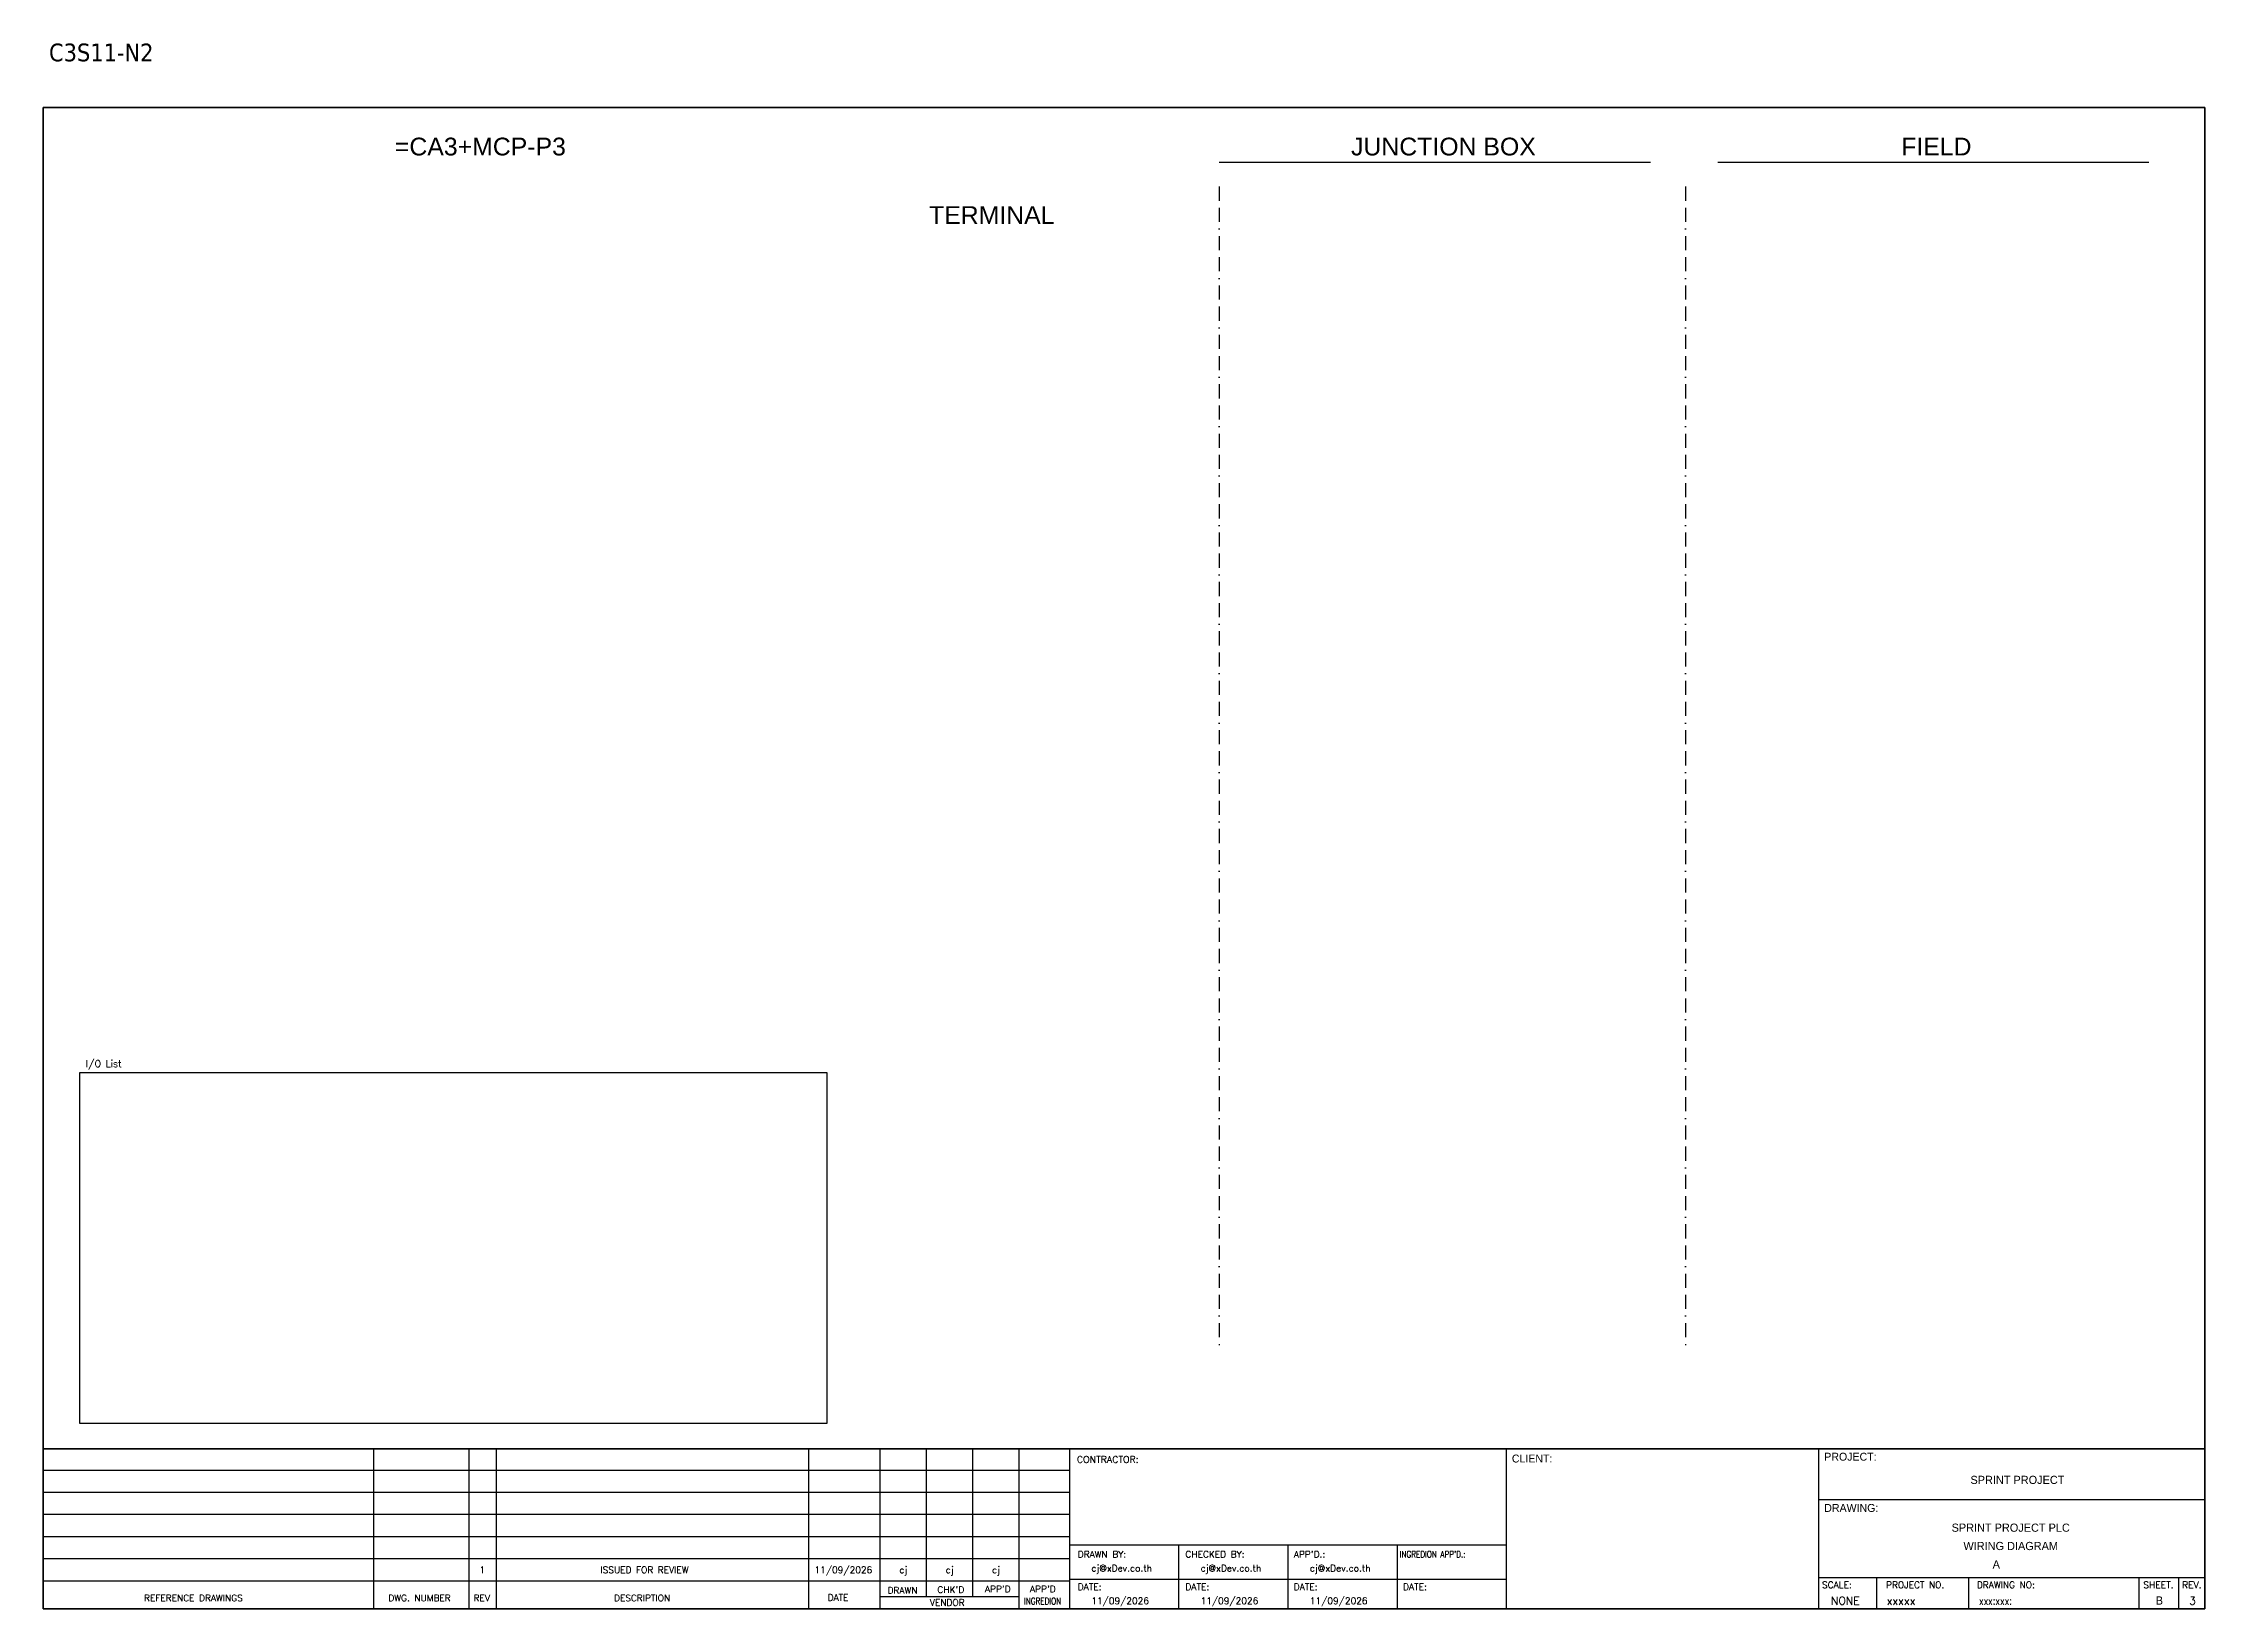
# Model space of a CAD drawing. Header units: millimetres. Extents: x 0 to 62600, y 0 to 14837.
# Drawn here: x 46126 to 50020, y 6008 to 8828 of the extents above; entities that cross this region are included whole.
import ezdxf
from ezdxf.enums import TextEntityAlignment as Align

# ---------------------------------------------------------------- set-up
doc = ezdxf.new("R2010")
doc.units = ezdxf.units.MM
doc.linetypes.add('BORDERX2', pattern=[88.9, 25.4, -12.7, 25.4, -12.7, 0, -12.7])
for name, color, linetype in [('GT_1', 9, 'Continuous'), ('HELPPOINT', 7, 'Continuous'), ('MEMBER', 7, 'Continuous'), ('x01001-FrameArea', 2, 'BORDERX2')]:
    doc.layers.add(name, color=color, linetype=linetype)
doc.styles.add('HTX11', font='O8111901')
doc.styles.add('ROMANS', font='romans.shx', dxfattribs={"width": 0.85, "height": 25})
doc.styles.get("Standard").update_dxf_attribs({"font": 'arial.ttf'})
doc.styles.add('Tahoma', font='')
doc.styles.get('Tahoma').set_extended_font_data('Tahoma')

msp = doc.modelspace()

# ---------------------------------------------------------------- texts
at = {"color": 2, "style": 'Tahoma'}
msp.add_text('C3S11-N2', height=32, dxfattribs=at).set_placement((46136.7, 8795.7))
at = {"color": 2}
for s, p in [('=CA3+MCP-P3', (46759.7, 8626.2)), ('JUNCTION BOX', (48481.9, 8626.2)), ('FIELD', (49472.8, 8626.2)), ('TERMINAL', (47721.8, 8502.8))]:
    msp.add_text(s, height=32, dxfattribs=at).set_placement(p)
at = {"color": 4, "ltscale": 100, "style": 'HTX11'}
for s, p in [('SPRINT PROJECT', (49682.2, 6240.6)), ('SPRINT PROJECT PLC', (49670.1, 6154.5)), ('WIRING DIAGRAM', (49670.1, 6121.5))]:
    msp.add_text(s, height=14.693, dxfattribs=at).set_placement(p, align=Align.MIDDLE_CENTER)
at = {"style": 'HTX11'}
for tag, text, height, p in [('A', 'A', 14.8, (49644.1, 6088.3)), ('B', 'CHASSIS C3 SLOT 11', 14.821, (49937.9, 6023.3))]:
    msp.add_attdef(tag, text=text, height=height, dxfattribs=at).set_placement(p, align=Align.MIDDLE_CENTER)
at = {"layer": 'GT_1', "color": 4, "style": 'HTX11'}
for s, p in [('CLIENT:', (48771.6, 6271.9)), ('PROJECT:', (49334.3, 6275.2)), ('DRAWING:', (49334.3, 6182.9))]:
    msp.add_text(s, height=14.25, dxfattribs=at).set_placement(p)
at = {"layer": 'MEMBER', "color": 4, "ltscale": 0.8, "style": 'ROMANS'}
for s, height, p in [('I/O List', 12.35, (46202.9, 6984)), ('CONTRACTOR:', 12.35, (47988.2, 6271.2)), ('DRAWN BY:', 11.88, (47989.7, 6100.6)), ('cj@xDev.co.th', 11.875, (48014.1, 6075.6)), ('CHECKED BY:', 11.875, (48183.6, 6100.6)), ('cj@xDev.co.th', 11.875, (48210.9, 6075.6)), ("APP'D.:", 11.88, (48378.8, 6100.6)), ('cj@xDev.co.th', 11.875, (48407.7, 6075.6)), ('DRAWN', 11.88, (47647.1, 6035.7)), ("CHK'D", 11.88, (47736.9, 6036.9)), ("APP'D", 11.88, (47822.5, 6038.1)), ("APP'D", 11.88, (47903.7, 6038.1)), ('DATE:', 11.88, (47989.7, 6042)), ('DATE:', 11.88, (48183.6, 6042)), ('DATE:', 11.88, (48378.8, 6042)), ('DATE:', 11.88, (48575.6, 6042)), ('SCALE:', 11.88, (49330.3, 6045.5)), ('PROJECT NO.', 11.875, (49445.5, 6045.5)), ('DRAWING NO:', 11.875, (49609.2, 6045.5)), ('SHEET.', 12, (49909, 6045.5)), ('REV.', 12, (49978.9, 6045.5)), ('REFERENCE DRAWINGS', 11.875, (46307.7, 6021.9)), ('DWG. NUMBER', 11.875, (46747.9, 6021.9)), ('REV', 11.88, (46901.4, 6021.9)), ('DESCRIPTION', 11.875, (47154.3, 6021.9)), ('DATE', 11.88, (47539.1, 6022.6)), ('VENDOR', 11.88, (47723.2, 6013.6)), ('11/09/2026', 11.88, (48014.1, 6016.9)), ('11/09/2026', 11.88, (48210.9, 6016.9)), ('11/09/2026', 11.88, (48407.7, 6016.9)), ('NONE', 14.23, (49346.3, 6015.8)), ('xxxxx', 14.23, (49446.7, 6015.8))]:
    msp.add_text(s, height=height, dxfattribs=at).set_placement(p)
for s, height, p in [('1', 11.9, (46917.2, 6078.4)), ('ISSUED FOR REVIEW', 11.875, (47209.3, 6078.4)), ('11/09/2026', 11.88, (47567.5, 6078.4)), ('cj', 11.88, (47675.4, 6078.4)), ('cj', 11.88, (47759, 6078.4)), ('cj', 11.88, (47842.5, 6078.4))]:
    msp.add_text(s, height=height, dxfattribs=at).set_placement(p, align=Align.MIDDLE_CENTER)
at = {"layer": 'MEMBER', "color": 4, "ltscale": 0.8, "style": 'ROMANS', "width": 0.8}
for s, height, p in [("INGREDION APP'D.:", 11.875, (48569.6, 6100.6)), ('INGREDION', 11.88, (47892.9, 6016.4)), ('xxx:xxx:', 14.23, (49612.9, 6015.8))]:
    msp.add_text(s, height=height, dxfattribs=at).set_placement(p)
at = {"layer": 'MEMBER', "color": 4, "ltscale": 0.8, "style": 'ROMANS'}
msp.add_text('3', height=14.2, dxfattribs=at).set_placement((49997.5, 6015.8), align=Align.CENTER)

# ---------------------------------------------------------------- linework, layer by layer
for p, q in [((48244.6, 8614.1), (49021.3, 8614.1)), ((49142.4, 8614.1), (49919.1, 8614.1))]:
    msp.add_line(p, q)
at = {"color": 4}
for p, q in [((49428.6, 6064.5), (49428.6, 6008.4)), ((49593.9, 6064.5), (49593.9, 6008.4))]:
    msp.add_line(p, q, dxfattribs=at)
at = {"color": 4, "ltscale": 0.5}
for p, q in [((49901, 6064.5), (49901, 6008.4)), ((49901, 6064.5), (49901, 6008.4)), ((49972.2, 6064.5), (49972.2, 6008.4)), ((49972.2, 6064.5), (49972.2, 6008.4))]:
    msp.add_line(p, q, dxfattribs=at)
msp.add_lwpolyline([(46192, 6974.3), (47537.8, 6974.3), (47537.8, 6342.2), (46192, 6342.2)], close=True)
at = {"layer": 'GT_1', "color": 4}
for p, q in [((46721.7, 6008.4), (46721.7, 6296.6)), ((46893.6, 6008.4), (46893.6, 6296.6)), ((46942.8, 6008.4), (46942.8, 6296.6)), ((47505.4, 6008.4), (47505.4, 6296.6)), ((47633.7, 6008.4), (47633.7, 6296.6)), ((47717.3, 6030.2), (47717.3, 6296.6)), ((47800.8, 6030.3), (47800.8, 6296.6)), ((47884.1, 6008.4), (47884.1, 6296.6)), ((47975.1, 6008.4), (47975.1, 6296.6)), ((48762.1, 6008.4), (48762.1, 6296.6)), ((49324.4, 6008.4), (49324.4, 6296.6)), ((49324.4, 6008.4), (49324.4, 6296.6)), ((49324.4, 6008.4), (49324.4, 6296.6)), ((47975.1, 6257.7), (46126.3, 6257.7)), ((47975.1, 6217.9), (46126.3, 6217.9)), ((47975.1, 6178), (46126.3, 6178)), ((47975.1, 6138.1), (46126.3, 6138.1)), ((48762.1, 6122.8), (47975.1, 6122.8)), ((48171.9, 6008.4), (48171.9, 6122.8)), ((48368.6, 6008.4), (48368.6, 6122.8)), ((48565.4, 6008.4), (48565.4, 6122.8)), ((47975.1, 6098.2), (46126.3, 6098.2)), ((47975, 6058.2), (46126.3, 6058.2)), ((48762.1, 6061.3), (47975.1, 6061.3)), ((49324.4, 6064.5), (50019.6, 6064.5)), ((47884.1, 6030.2), (47633.7, 6030.2))]:
    msp.add_line(p, q, dxfattribs=at)
at = {"layer": 'HELPPOINT', "color": 4, "lineweight": 35}
for p, q in [((46126.3, 6008.4), (46126.3, 8712.6)), ((46126.3, 8712.6), (50019.6, 8712.6)), ((46126.3, 6008.4), (46126.3, 8712.6)), ((46126.3, 8712.6), (50019.6, 8712.6)), ((50019.6, 8712.6), (50019.6, 6008.4)), ((50019.6, 8712.6), (50019.6, 6008.4)), ((50019.6, 6008.4), (46126.3, 6008.4)), ((50019.6, 6008.4), (46126.3, 6008.4))]:
    msp.add_line(p, q, dxfattribs=at)
at = {"layer": 'HELPPOINT', "color": 4}
for p, q in [((49324.4, 6205), (50019.6, 6205)), ((49324.4, 6205), (50019.6, 6205)), ((49324.4, 6064.5), (50019.6, 6064.5))]:
    msp.add_line(p, q, dxfattribs=at)
at = {"layer": 'MEMBER', "color": 4, "lineweight": 35}
msp.add_line((46126.3, 6296.6), (50019.6, 6296.6), dxfattribs=at)
msp.add_line((46126.3, 6296.6), (50019.6, 6296.6), dxfattribs=at)
at = {"layer": 'MEMBER', "color": 4}
for p, q in [((49324.4, 6205), (50019.6, 6205)), ((49324.4, 6205), (50019.6, 6205)), ((49324.4, 6064.5), (50019.6, 6064.5)), ((49324.4, 6064.5), (50019.6, 6064.5))]:
    msp.add_line(p, q, dxfattribs=at)
at = {"layer": 'x01001-FrameArea'}
for p, q in [((48244.6, 8570), (48244.6, 6483.5)), ((49084.4, 8570), (49084.4, 6483.5))]:
    msp.add_line(p, q, dxfattribs=at)

msp.set_redraw_order([(e.dxf.handle, doc.entitydb.next_handle()) for e in msp.query("TEXT MTEXT ATTDEF DIMENSION ARC_DIMENSION")])  # texts and dimensions are drawn at this point

doc.saveas('drawing.dxf')
